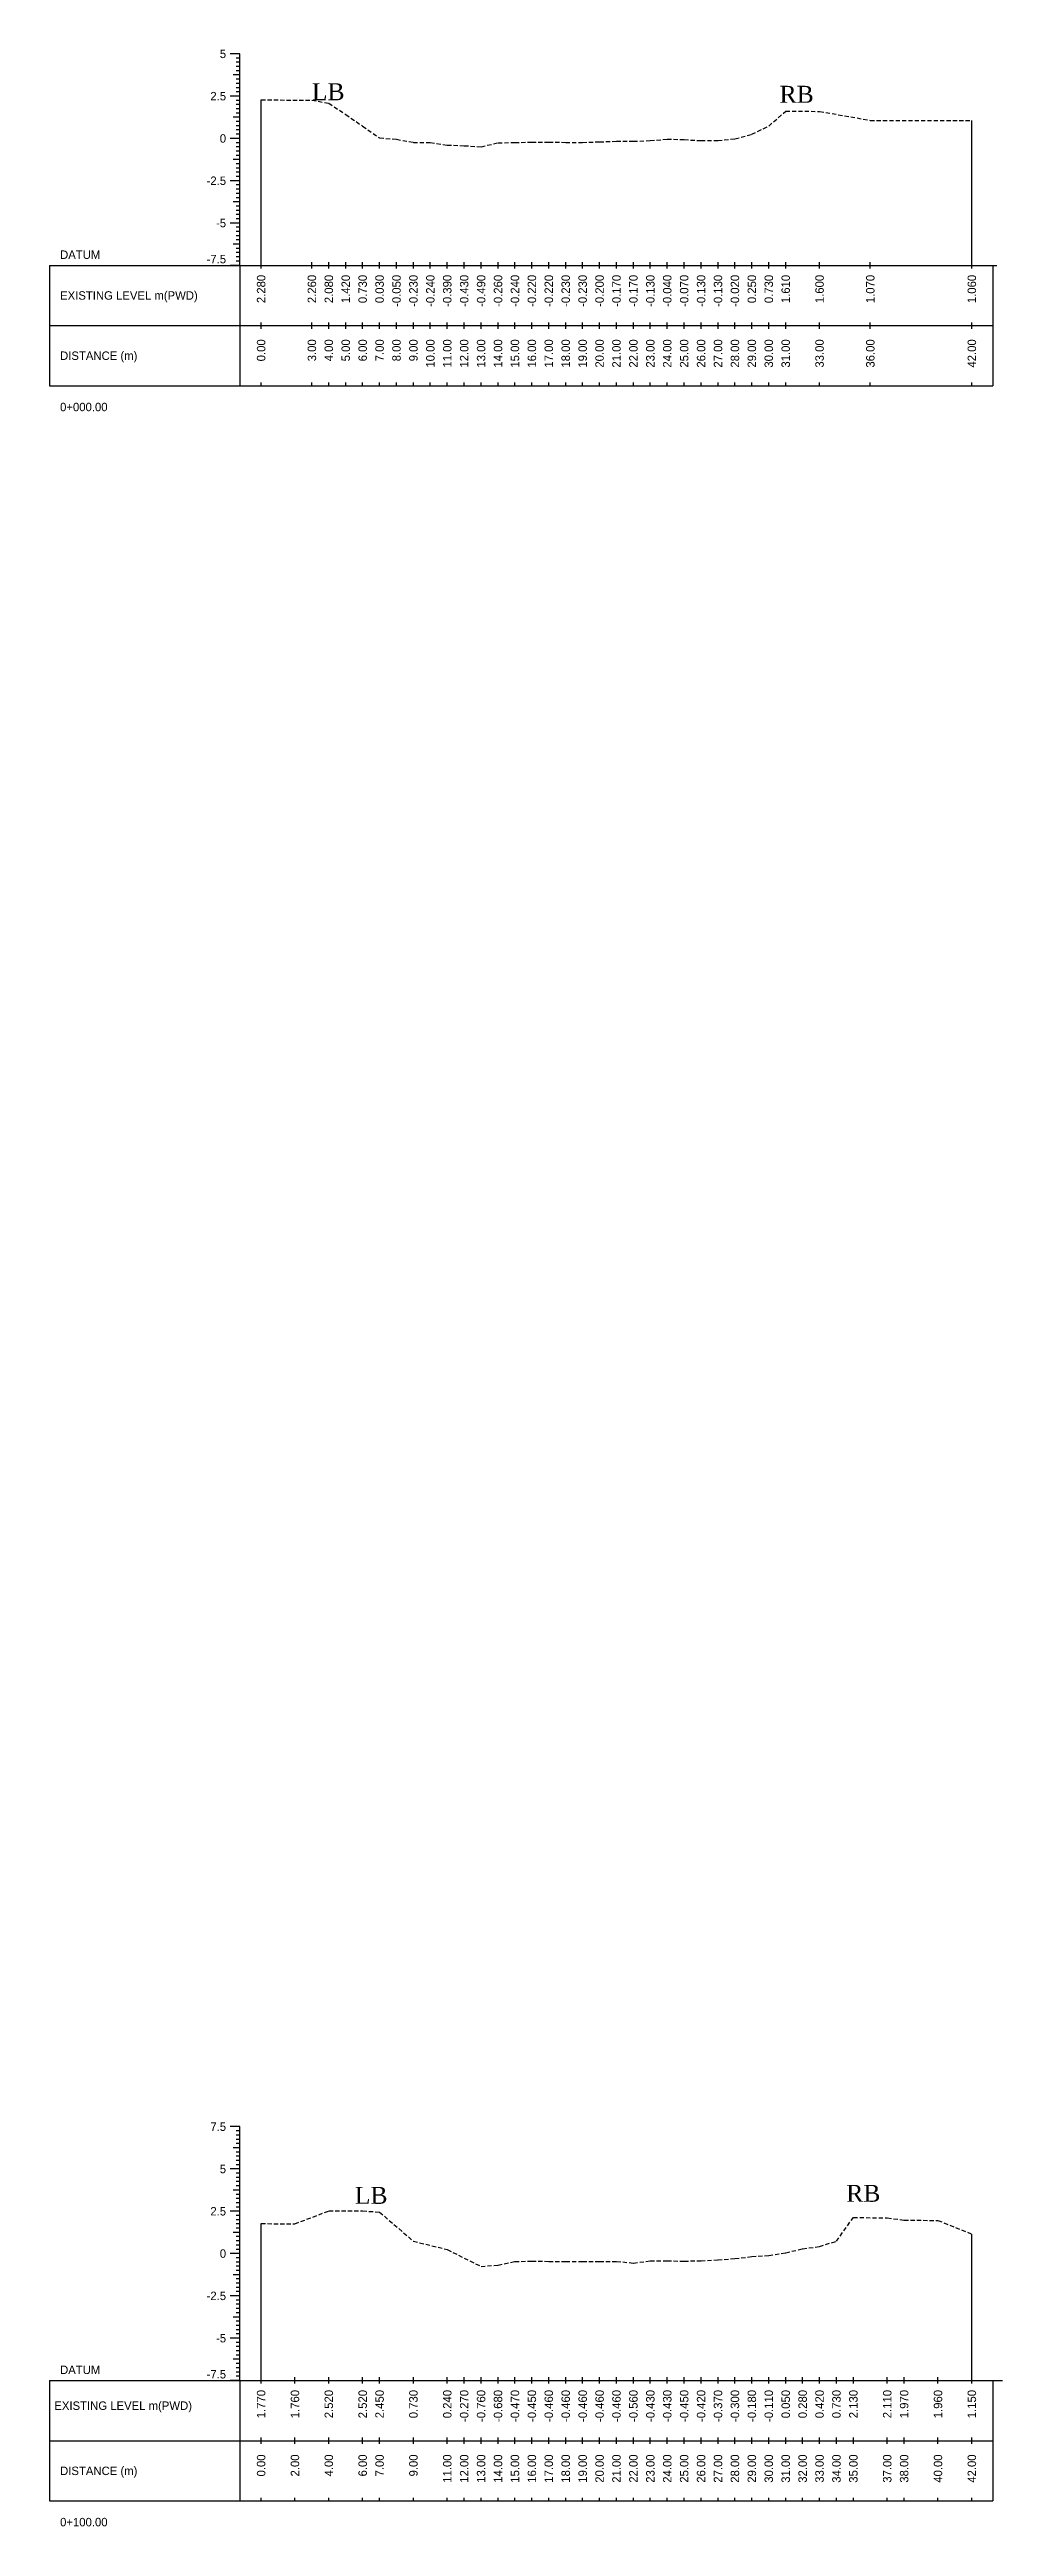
# Model space of a CAD drawing. Header units: inches. Extents: x 4752 to 6808, y -1487 to -426.
# Drawn here: x 4943 to 4999.3, y -1236.8 to -1090.4 of the extents above; entities that cross this region are included whole.
import ezdxf
from ezdxf.enums import TextEntityAlignment as Align

# ---------------------------------------------------------------- set-up
doc = ezdxf.new("R2010")
doc.units = ezdxf.units.IN
doc.header["$MEASUREMENT"] = 0
doc.linetypes.add('HIDDEN', pattern=[0.375, 0.25, -0.125])
doc.layers.add('CS_Drawing', color=7, linetype='Continuous')
doc.layers.add('GL', color=3, linetype='HIDDEN')
doc.styles.add('romans', font='romans.shx')

msp = doc.modelspace()

# ---------------------------------------------------------------- texts
at = {"char_height": 1, "width": 325.847, "attachment_point": 1, "style": 'romans'}
for s, insert in [('{\\fTimes New Roman|b0|i0|c0|p18;LB}', (4958.46, -1092.41)), ('\\pi-1,l1;{\\fTimes New Roman|b0|i0|c0|p18;RB}', (4986.1, -1092.56)), ('{\\fTimes New Roman|b0|i0|c0|p18;LB}', (4961, -1216.73)), ('\\pi-1,l1;{\\fTimes New Roman|b0|i0|c0|p18;RB}', (4990.04, -1216.61))]:
    msp.add_mtext(s, dxfattribs=dict(at, insert=insert))
at = {"layer": 'CS_Drawing'}
for s, p in [('5', (4953.39, -1090.67)), ('2.5', (4953.39, -1093.17)), ('0', (4953.39, -1095.67)), ('-2.5', (4953.39, -1098.17)), ('-5', (4953.39, -1100.67)), ('7.5', (4953.39, -1213.17)), ('5', (4953.39, -1215.67)), ('2.5', (4953.39, -1218.17)), ('0', (4953.39, -1220.67)), ('-2.5', (4953.39, -1223.17)), ('-5', (4953.39, -1225.67))]:
    msp.add_text(s, height=0.5, dxfattribs=at).set_placement(p, align=Align.MIDDLE_RIGHT)
for s, p in [('DATUM', (4943.58, -1102.54)), ('EXISTING LEVEL m(PWD)', (4943.58, -1104.95)), ('DISTANCE (m)', (4943.58, -1108.51)), ('0+000.00', (4943.58, -1111.54)), ('DATUM', (4943.58, -1227.54)), ('EXISTING LEVEL m(PWD)', (4943.24, -1229.66)), ('DISTANCE (m)', (4943.58, -1233.51)), ('0+100.00', (4943.58, -1236.54))]:
    msp.add_text(s, height=0.5, dxfattribs=at).set_placement(p, align=Align.MIDDLE_LEFT)
for p in [(4953.39, -1103.05), (4953.39, -1228.05)]:
    msp.add_text('-7.5', height=0.5, dxfattribs=at).set_placement(p, align=Align.RIGHT)
for s, p in [('2.280', (4955.46, -1103.73)), ('2.260', (4958.46, -1103.73)), ('2.080', (4959.46, -1103.73)), ('1.420', (4960.46, -1103.73)), ('0.730', (4961.46, -1103.73)), ('0.030', (4962.46, -1103.73)), ('-0.050', (4963.46, -1103.73)), ('-0.230', (4964.46, -1103.73)), ('-0.240', (4965.46, -1103.73)), ('-0.390', (4966.46, -1103.73)), ('-0.430', (4967.46, -1103.73)), ('-0.490', (4968.46, -1103.73)), ('-0.260', (4969.46, -1103.73)), ('-0.240', (4970.46, -1103.73)), ('-0.220', (4971.46, -1103.73)), ('-0.220', (4972.46, -1103.73)), ('-0.230', (4973.46, -1103.73)), ('-0.230', (4974.46, -1103.73)), ('-0.200', (4975.46, -1103.73)), ('-0.170', (4976.46, -1103.73)), ('-0.170', (4977.46, -1103.73)), ('-0.130', (4978.46, -1103.73)), ('-0.040', (4979.46, -1103.73)), ('-0.070', (4980.46, -1103.73)), ('-0.130', (4981.46, -1103.73)), ('-0.130', (4982.46, -1103.73)), ('-0.020', (4983.46, -1103.73)), ('0.250', (4984.46, -1103.73)), ('0.730', (4985.46, -1103.73)), ('1.610', (4986.46, -1103.73)), ('1.600', (4988.46, -1103.73)), ('1.070', (4991.46, -1103.73)), ('1.060', (4997.46, -1103.73)), ('0.00', (4955.46, -1107.54)), ('3.00', (4958.46, -1107.54)), ('4.00', (4959.46, -1107.54)), ('5.00', (4960.46, -1107.54)), ('6.00', (4961.46, -1107.54)), ('7.00', (4962.46, -1107.54)), ('8.00', (4963.46, -1107.54)), ('9.00', (4964.46, -1107.54)), ('10.00', (4965.46, -1107.54)), ('11.00', (4966.46, -1107.54)), ('12.00', (4967.46, -1107.54)), ('13.00', (4968.46, -1107.54)), ('14.00', (4969.46, -1107.54)), ('15.00', (4970.46, -1107.54)), ('16.00', (4971.46, -1107.54)), ('17.00', (4972.46, -1107.54)), ('18.00', (4973.46, -1107.54)), ('19.00', (4974.46, -1107.54)), ('20.00', (4975.46, -1107.54)), ('21.00', (4976.46, -1107.54)), ('22.00', (4977.46, -1107.54)), ('23.00', (4978.46, -1107.54)), ('24.00', (4979.46, -1107.54)), ('25.00', (4980.46, -1107.54)), ('26.00', (4981.46, -1107.54)), ('27.00', (4982.46, -1107.54)), ('28.00', (4983.46, -1107.54)), ('29.00', (4984.46, -1107.54)), ('30.00', (4985.46, -1107.54)), ('31.00', (4986.46, -1107.54)), ('33.00', (4988.46, -1107.54)), ('36.00', (4991.46, -1107.54)), ('42.00', (4997.46, -1107.54)), ('1.770', (4955.46, -1228.73)), ('1.760', (4957.46, -1228.73)), ('2.520', (4959.46, -1228.73)), ('2.520', (4961.46, -1228.73)), ('2.450', (4962.46, -1228.73)), ('0.730', (4964.46, -1228.73)), ('0.240', (4966.46, -1228.73)), ('-0.270', (4967.46, -1228.73)), ('-0.760', (4968.46, -1228.73)), ('-0.680', (4969.46, -1228.73)), ('-0.470', (4970.46, -1228.73)), ('-0.450', (4971.46, -1228.73)), ('-0.460', (4972.46, -1228.73)), ('-0.460', (4973.46, -1228.73)), ('-0.460', (4974.46, -1228.73)), ('-0.460', (4975.46, -1228.73)), ('-0.460', (4976.46, -1228.73)), ('-0.560', (4977.46, -1228.73)), ('-0.430', (4978.46, -1228.73)), ('-0.430', (4979.46, -1228.73)), ('-0.450', (4980.46, -1228.73)), ('-0.420', (4981.46, -1228.73)), ('-0.370', (4982.46, -1228.73)), ('-0.300', (4983.46, -1228.73)), ('-0.180', (4984.46, -1228.73)), ('-0.110', (4985.46, -1228.73)), ('0.050', (4986.46, -1228.73)), ('0.280', (4987.46, -1228.73)), ('0.420', (4988.46, -1228.73)), ('0.730', (4989.46, -1228.73)), ('2.130', (4990.46, -1228.73)), ('2.110', (4992.46, -1228.73)), ('1.970', (4993.46, -1228.73)), ('1.960', (4995.46, -1228.73)), ('1.150', (4997.46, -1228.73)), ('0.00', (4955.46, -1232.54)), ('2.00', (4957.46, -1232.54)), ('4.00', (4959.46, -1232.54)), ('6.00', (4961.46, -1232.54)), ('7.00', (4962.46, -1232.54)), ('9.00', (4964.46, -1232.54)), ('11.00', (4966.46, -1232.54)), ('12.00', (4967.46, -1232.54)), ('13.00', (4968.46, -1232.54)), ('14.00', (4969.46, -1232.54)), ('15.00', (4970.46, -1232.54)), ('16.00', (4971.46, -1232.54)), ('17.00', (4972.46, -1232.54)), ('18.00', (4973.46, -1232.54)), ('19.00', (4974.46, -1232.54)), ('20.00', (4975.46, -1232.54)), ('21.00', (4976.46, -1232.54)), ('22.00', (4977.46, -1232.54)), ('23.00', (4978.46, -1232.54)), ('24.00', (4979.46, -1232.54)), ('25.00', (4980.46, -1232.54)), ('26.00', (4981.46, -1232.54)), ('27.00', (4982.46, -1232.54)), ('28.00', (4983.46, -1232.54)), ('29.00', (4984.46, -1232.54)), ('30.00', (4985.46, -1232.54)), ('31.00', (4986.46, -1232.54)), ('32.00', (4987.46, -1232.54)), ('33.00', (4988.46, -1232.54)), ('34.00', (4989.46, -1232.54)), ('35.00', (4990.46, -1232.54)), ('37.00', (4992.46, -1232.54)), ('38.00', (4993.46, -1232.54)), ('40.00', (4995.46, -1232.54)), ('42.00', (4997.46, -1232.54))]:
    msp.add_text(s, height=0.5, rotation=90, dxfattribs=at).set_placement(p, align=Align.MIDDLE_RIGHT)

# ---------------------------------------------------------------- linework, layer by layer
at = {"layer": 'CS_Drawing'}
for p, q in [((4954.21, -1090.67), (4953.64, -1090.67)), ((4954.21, -1090.67), (4953.81, -1090.67)), ((4954.21, -1091.92), (4953.81, -1091.92)), ((4954.21, -1090.67), (4953.98, -1090.67)), ((4954.21, -1090.92), (4953.98, -1090.92)), ((4954.21, -1091.17), (4953.98, -1091.17)), ((4954.21, -1091.42), (4953.98, -1091.42)), ((4954.21, -1091.67), (4953.98, -1091.67)), ((4954.21, -1091.92), (4953.98, -1091.92)), ((4954.21, -1103.17), (4954.21, -1090.67)), ((4954.21, -1093.17), (4953.64, -1093.17)), ((4954.21, -1093.17), (4953.81, -1093.17)), ((4954.21, -1092.17), (4953.98, -1092.17)), ((4954.21, -1092.42), (4953.98, -1092.42)), ((4954.21, -1092.67), (4953.98, -1092.67)), ((4954.21, -1092.92), (4953.98, -1092.92)), ((4954.21, -1093.17), (4953.98, -1093.17)), ((4954.21, -1093.42), (4953.98, -1093.42)), ((4955.46, -1103.17), (4955.46, -1093.39)), ((4954.21, -1094.42), (4953.81, -1094.42)), ((4954.21, -1093.67), (4953.98, -1093.67)), ((4954.21, -1093.92), (4953.98, -1093.92)), ((4954.21, -1094.17), (4953.98, -1094.17)), ((4954.21, -1094.42), (4953.98, -1094.42)), ((4954.21, -1094.67), (4953.98, -1094.67)), ((4954.21, -1094.92), (4953.98, -1094.92)), ((4997.46, -1103.17), (4997.46, -1094.61)), ((4954.21, -1095.67), (4953.64, -1095.67)), ((4954.21, -1095.67), (4953.81, -1095.67)), ((4954.21, -1095.17), (4953.98, -1095.17)), ((4954.21, -1095.42), (4953.98, -1095.42)), ((4954.21, -1095.67), (4953.98, -1095.67)), ((4954.21, -1095.92), (4953.98, -1095.92)), ((4954.21, -1096.17), (4953.98, -1096.17)), ((4954.21, -1096.92), (4953.81, -1096.92)), ((4954.21, -1096.42), (4953.98, -1096.42)), ((4954.21, -1096.67), (4953.98, -1096.67)), ((4954.21, -1096.92), (4953.98, -1096.92)), ((4954.21, -1097.17), (4953.98, -1097.17)), ((4954.21, -1097.42), (4953.98, -1097.42)), ((4954.21, -1097.67), (4953.98, -1097.67)), ((4954.21, -1098.17), (4953.64, -1098.17)), ((4954.21, -1098.17), (4953.81, -1098.17)), ((4954.21, -1097.92), (4953.98, -1097.92)), ((4954.21, -1098.17), (4953.98, -1098.17)), ((4954.21, -1098.42), (4953.98, -1098.42)), ((4954.21, -1098.67), (4953.98, -1098.67)), ((4954.21, -1098.92), (4953.98, -1098.92)), ((4954.21, -1099.17), (4953.98, -1099.17)), ((4954.21, -1100.67), (4953.64, -1100.67)), ((4954.21, -1099.42), (4953.81, -1099.42)), ((4954.21, -1100.67), (4953.81, -1100.67)), ((4954.21, -1099.42), (4953.98, -1099.42)), ((4954.21, -1099.67), (4953.98, -1099.67)), ((4954.21, -1099.92), (4953.98, -1099.92)), ((4954.21, -1100.17), (4953.98, -1100.17)), ((4954.21, -1100.42), (4953.98, -1100.42)), ((4954.21, -1100.67), (4953.98, -1100.67)), ((4954.21, -1101.92), (4953.81, -1101.92)), ((4954.21, -1100.92), (4953.98, -1100.92)), ((4954.21, -1101.17), (4953.98, -1101.17)), ((4954.21, -1101.42), (4953.98, -1101.42)), ((4954.21, -1101.67), (4953.98, -1101.67)), ((4954.21, -1101.92), (4953.98, -1101.92)), ((4954.21, -1102.17), (4953.98, -1102.17)), ((4942.96, -1103.17), (4954.21, -1103.17)), ((4942.96, -1103.17), (4942.96, -1110.29)), ((4954.21, -1103.17), (4953.64, -1103.17)), ((4954.21, -1103.17), (4953.81, -1103.17)), ((4954.21, -1102.42), (4953.98, -1102.42)), ((4954.21, -1102.67), (4953.98, -1102.67)), ((4954.21, -1102.92), (4953.98, -1102.92)), ((4954.21, -1103.17), (4953.98, -1103.17)), ((4954.21, -1103.17), (4998.71, -1103.17)), ((4954.21, -1103.17), (4954.21, -1110.29)), ((4955.46, -1103.35), (4955.46, -1102.98)), ((4958.46, -1103.35), (4958.46, -1102.98)), ((4959.46, -1103.35), (4959.46, -1102.98)), ((4960.46, -1103.35), (4960.46, -1102.98)), ((4961.46, -1103.35), (4961.46, -1102.98)), ((4962.46, -1103.35), (4962.46, -1102.98)), ((4963.46, -1103.35), (4963.46, -1102.98)), ((4964.46, -1103.35), (4964.46, -1102.98)), ((4965.46, -1103.35), (4965.46, -1102.98)), ((4966.46, -1103.35), (4966.46, -1102.98)), ((4967.46, -1103.35), (4967.46, -1102.98)), ((4968.46, -1103.35), (4968.46, -1102.98)), ((4969.46, -1103.35), (4969.46, -1102.98)), ((4970.46, -1103.35), (4970.46, -1102.98)), ((4971.46, -1103.35), (4971.46, -1102.98)), ((4972.46, -1103.35), (4972.46, -1102.98)), ((4973.46, -1103.35), (4973.46, -1102.98)), ((4974.46, -1103.35), (4974.46, -1102.98)), ((4975.46, -1103.35), (4975.46, -1102.98)), ((4976.46, -1103.35), (4976.46, -1102.98)), ((4977.46, -1103.35), (4977.46, -1102.98)), ((4978.46, -1103.35), (4978.46, -1102.98)), ((4979.46, -1103.35), (4979.46, -1102.98)), ((4980.46, -1103.35), (4980.46, -1102.98)), ((4981.46, -1103.35), (4981.46, -1102.98)), ((4982.46, -1103.35), (4982.46, -1102.98)), ((4983.46, -1103.35), (4983.46, -1102.98)), ((4984.46, -1103.35), (4984.46, -1102.98)), ((4985.46, -1103.35), (4985.46, -1102.98)), ((4986.46, -1103.35), (4986.46, -1102.98)), ((4988.46, -1103.35), (4988.46, -1102.98)), ((4991.46, -1103.35), (4991.46, -1102.98)), ((4997.46, -1103.35), (4997.46, -1102.98)), ((4998.71, -1103.17), (4998.93, -1103.17)), ((4998.71, -1103.17), (4998.71, -1110.29)), ((4955.46, -1106.92), (4955.46, -1106.54)), ((4958.46, -1106.92), (4958.46, -1106.54)), ((4959.46, -1106.92), (4959.46, -1106.54)), ((4960.46, -1106.92), (4960.46, -1106.54)), ((4961.46, -1106.92), (4961.46, -1106.54)), ((4962.46, -1106.92), (4962.46, -1106.54)), ((4963.46, -1106.92), (4963.46, -1106.54)), ((4964.46, -1106.92), (4964.46, -1106.54)), ((4965.46, -1106.92), (4965.46, -1106.54)), ((4966.46, -1106.92), (4966.46, -1106.54)), ((4967.46, -1106.92), (4967.46, -1106.54)), ((4968.46, -1106.92), (4968.46, -1106.54)), ((4969.46, -1106.92), (4969.46, -1106.54)), ((4970.46, -1106.92), (4970.46, -1106.54)), ((4971.46, -1106.92), (4971.46, -1106.54)), ((4972.46, -1106.92), (4972.46, -1106.54)), ((4973.46, -1106.92), (4973.46, -1106.54)), ((4974.46, -1106.92), (4974.46, -1106.54)), ((4975.46, -1106.92), (4975.46, -1106.54)), ((4976.46, -1106.92), (4976.46, -1106.54)), ((4977.46, -1106.92), (4977.46, -1106.54)), ((4978.46, -1106.92), (4978.46, -1106.54)), ((4979.46, -1106.92), (4979.46, -1106.54)), ((4980.46, -1106.92), (4980.46, -1106.54)), ((4981.46, -1106.92), (4981.46, -1106.54)), ((4982.46, -1106.92), (4982.46, -1106.54)), ((4983.46, -1106.92), (4983.46, -1106.54)), ((4984.46, -1106.92), (4984.46, -1106.54)), ((4985.46, -1106.92), (4985.46, -1106.54)), ((4986.46, -1106.92), (4986.46, -1106.54)), ((4988.46, -1106.92), (4988.46, -1106.54)), ((4991.46, -1106.92), (4991.46, -1106.54)), ((4997.46, -1106.92), (4997.46, -1106.54)), ((4942.96, -1106.73), (4954.21, -1106.73)), ((4954.21, -1106.73), (4998.71, -1106.73)), ((4954.21, -1106.73), (4998.71, -1106.73)), ((4942.96, -1110.29), (4954.21, -1110.29)), ((4954.21, -1110.29), (4998.71, -1110.29)), ((4955.46, -1110.29), (4955.46, -1110.1)), ((4958.46, -1110.29), (4958.46, -1110.1)), ((4959.46, -1110.29), (4959.46, -1110.1)), ((4960.46, -1110.29), (4960.46, -1110.1)), ((4961.46, -1110.29), (4961.46, -1110.1)), ((4962.46, -1110.29), (4962.46, -1110.1)), ((4963.46, -1110.29), (4963.46, -1110.1)), ((4964.46, -1110.29), (4964.46, -1110.1)), ((4965.46, -1110.29), (4965.46, -1110.1)), ((4966.46, -1110.29), (4966.46, -1110.1)), ((4967.46, -1110.29), (4967.46, -1110.1)), ((4968.46, -1110.29), (4968.46, -1110.1)), ((4969.46, -1110.29), (4969.46, -1110.1)), ((4970.46, -1110.29), (4970.46, -1110.1)), ((4971.46, -1110.29), (4971.46, -1110.1)), ((4972.46, -1110.29), (4972.46, -1110.1)), ((4973.46, -1110.29), (4973.46, -1110.1)), ((4974.46, -1110.29), (4974.46, -1110.1)), ((4975.46, -1110.29), (4975.46, -1110.1)), ((4976.46, -1110.29), (4976.46, -1110.1)), ((4977.46, -1110.29), (4977.46, -1110.1)), ((4978.46, -1110.29), (4978.46, -1110.1)), ((4979.46, -1110.29), (4979.46, -1110.1)), ((4980.46, -1110.29), (4980.46, -1110.1)), ((4981.46, -1110.29), (4981.46, -1110.1)), ((4982.46, -1110.29), (4982.46, -1110.1)), ((4983.46, -1110.29), (4983.46, -1110.1)), ((4984.46, -1110.29), (4984.46, -1110.1)), ((4985.46, -1110.29), (4985.46, -1110.1)), ((4986.46, -1110.29), (4986.46, -1110.1)), ((4988.46, -1110.29), (4988.46, -1110.1)), ((4991.46, -1110.29), (4991.46, -1110.1)), ((4997.46, -1110.29), (4997.46, -1110.1)), ((4954.21, -1213.17), (4953.64, -1213.17)), ((4954.21, -1213.17), (4953.81, -1213.17)), ((4954.21, -1213.17), (4953.98, -1213.17)), ((4954.21, -1213.42), (4953.98, -1213.42)), ((4954.21, -1228.17), (4954.21, -1213.17)), ((4954.21, -1214.42), (4953.81, -1214.42)), ((4954.21, -1213.67), (4953.98, -1213.67)), ((4954.21, -1213.92), (4953.98, -1213.92)), ((4954.21, -1214.17), (4953.98, -1214.17)), ((4954.21, -1214.42), (4953.98, -1214.42)), ((4954.21, -1214.67), (4953.98, -1214.67)), ((4954.21, -1214.92), (4953.98, -1214.92)), ((4954.21, -1215.67), (4953.64, -1215.67)), ((4954.21, -1215.67), (4953.81, -1215.67)), ((4954.21, -1215.17), (4953.98, -1215.17)), ((4954.21, -1215.42), (4953.98, -1215.42)), ((4954.21, -1215.67), (4953.98, -1215.67)), ((4954.21, -1215.92), (4953.98, -1215.92)), ((4954.21, -1216.17), (4953.98, -1216.17)), ((4954.21, -1216.42), (4953.98, -1216.42)), ((4954.21, -1216.92), (4953.81, -1216.92)), ((4954.21, -1216.67), (4953.98, -1216.67)), ((4954.21, -1216.92), (4953.98, -1216.92)), ((4954.21, -1217.17), (4953.98, -1217.17)), ((4954.21, -1217.42), (4953.98, -1217.42)), ((4954.21, -1217.67), (4953.98, -1217.67)), ((4954.21, -1218.17), (4953.64, -1218.17)), ((4954.21, -1218.17), (4953.81, -1218.17)), ((4954.21, -1217.92), (4953.98, -1217.92)), ((4954.21, -1218.17), (4953.98, -1218.17)), ((4954.21, -1218.42), (4953.98, -1218.42)), ((4954.21, -1218.67), (4953.98, -1218.67)), ((4954.21, -1218.92), (4953.98, -1218.92)), ((4954.21, -1219.17), (4953.98, -1219.17)), ((4955.46, -1228.17), (4955.46, -1218.9)), ((4954.21, -1220.67), (4953.64, -1220.67)), ((4954.21, -1219.42), (4953.81, -1219.42)), ((4954.21, -1220.67), (4953.81, -1220.67)), ((4954.21, -1219.42), (4953.98, -1219.42)), ((4954.21, -1219.67), (4953.98, -1219.67)), ((4954.21, -1219.92), (4953.98, -1219.92)), ((4954.21, -1220.17), (4953.98, -1220.17)), ((4954.21, -1220.42), (4953.98, -1220.42)), ((4954.21, -1220.67), (4953.98, -1220.67)), ((4997.46, -1228.17), (4997.46, -1219.52)), ((4954.21, -1221.92), (4953.81, -1221.92)), ((4954.21, -1220.92), (4953.98, -1220.92)), ((4954.21, -1221.17), (4953.98, -1221.17)), ((4954.21, -1221.42), (4953.98, -1221.42)), ((4954.21, -1221.67), (4953.98, -1221.67)), ((4954.21, -1221.92), (4953.98, -1221.92)), ((4954.21, -1222.17), (4953.98, -1222.17)), ((4954.21, -1223.17), (4953.64, -1223.17)), ((4954.21, -1223.17), (4953.81, -1223.17)), ((4954.21, -1222.42), (4953.98, -1222.42)), ((4954.21, -1222.67), (4953.98, -1222.67)), ((4954.21, -1222.92), (4953.98, -1222.92)), ((4954.21, -1223.17), (4953.98, -1223.17)), ((4954.21, -1223.42), (4953.98, -1223.42)), ((4954.21, -1223.67), (4953.98, -1223.67)), ((4954.21, -1224.42), (4953.81, -1224.42)), ((4954.21, -1223.92), (4953.98, -1223.92)), ((4954.21, -1224.17), (4953.98, -1224.17)), ((4954.21, -1224.42), (4953.98, -1224.42)), ((4954.21, -1224.67), (4953.98, -1224.67)), ((4954.21, -1224.92), (4953.98, -1224.92)), ((4954.21, -1225.17), (4953.98, -1225.17)), ((4954.21, -1225.67), (4953.64, -1225.67)), ((4954.21, -1225.67), (4953.81, -1225.67)), ((4954.21, -1225.42), (4953.98, -1225.42)), ((4954.21, -1225.67), (4953.98, -1225.67)), ((4954.21, -1225.92), (4953.98, -1225.92)), ((4954.21, -1226.17), (4953.98, -1226.17)), ((4954.21, -1226.42), (4953.98, -1226.42)), ((4954.21, -1226.67), (4953.98, -1226.67)), ((4954.21, -1226.92), (4953.81, -1226.92)), ((4954.21, -1226.92), (4953.98, -1226.92)), ((4954.21, -1227.17), (4953.98, -1227.17)), ((4954.21, -1227.42), (4953.98, -1227.42)), ((4954.21, -1227.67), (4953.98, -1227.67)), ((4954.21, -1227.92), (4953.98, -1227.92)), ((4955.46, -1228.35), (4955.46, -1227.98)), ((4957.46, -1228.35), (4957.46, -1227.98)), ((4959.46, -1228.35), (4959.46, -1227.98)), ((4961.46, -1228.35), (4961.46, -1227.98)), ((4962.46, -1228.35), (4962.46, -1227.98)), ((4964.46, -1228.35), (4964.46, -1227.98)), ((4966.46, -1228.35), (4966.46, -1227.98)), ((4967.46, -1228.35), (4967.46, -1227.98)), ((4968.46, -1228.35), (4968.46, -1227.98)), ((4969.46, -1228.35), (4969.46, -1227.98)), ((4970.46, -1228.35), (4970.46, -1227.98)), ((4971.46, -1228.35), (4971.46, -1227.98)), ((4972.46, -1228.35), (4972.46, -1227.98)), ((4973.46, -1228.35), (4973.46, -1227.98)), ((4974.46, -1228.35), (4974.46, -1227.98)), ((4975.46, -1228.35), (4975.46, -1227.98)), ((4976.46, -1228.35), (4976.46, -1227.98)), ((4977.46, -1228.35), (4977.46, -1227.98)), ((4978.46, -1228.35), (4978.46, -1227.98)), ((4979.46, -1228.35), (4979.46, -1227.98)), ((4980.46, -1228.35), (4980.46, -1227.98)), ((4981.46, -1228.35), (4981.46, -1227.98)), ((4982.46, -1228.35), (4982.46, -1227.98)), ((4983.46, -1228.35), (4983.46, -1227.98)), ((4984.46, -1228.35), (4984.46, -1227.98)), ((4985.46, -1228.35), (4985.46, -1227.98)), ((4986.46, -1228.35), (4986.46, -1227.98)), ((4987.46, -1228.35), (4987.46, -1227.98)), ((4988.46, -1228.35), (4988.46, -1227.98)), ((4989.46, -1228.35), (4989.46, -1227.98)), ((4990.46, -1228.35), (4990.46, -1227.98)), ((4992.46, -1228.35), (4992.46, -1227.98)), ((4993.46, -1228.35), (4993.46, -1227.98)), ((4995.46, -1228.35), (4995.46, -1227.98)), ((4997.46, -1228.35), (4997.46, -1227.98)), ((4942.96, -1228.17), (4954.21, -1228.17)), ((4942.96, -1228.17), (4942.96, -1235.29)), ((4954.21, -1228.17), (4953.64, -1228.17)), ((4954.21, -1228.17), (4953.81, -1228.17)), ((4954.21, -1228.17), (4953.98, -1228.17)), ((4954.21, -1228.17), (4998.71, -1228.17)), ((4954.21, -1228.17), (4954.21, -1235.29)), ((4998.71, -1228.17), (4999.27, -1228.17)), ((4998.71, -1228.17), (4999.1, -1228.17)), ((4998.71, -1228.17), (4998.93, -1228.17)), ((4998.71, -1228.17), (4998.71, -1235.29)), ((4942.96, -1231.73), (4954.21, -1231.73)), ((4954.21, -1231.73), (4998.71, -1231.73)), ((4954.21, -1231.73), (4998.71, -1231.73)), ((4955.46, -1231.92), (4955.46, -1231.54)), ((4957.46, -1231.92), (4957.46, -1231.54)), ((4959.46, -1231.92), (4959.46, -1231.54)), ((4961.46, -1231.92), (4961.46, -1231.54)), ((4962.46, -1231.92), (4962.46, -1231.54)), ((4964.46, -1231.92), (4964.46, -1231.54)), ((4966.46, -1231.92), (4966.46, -1231.54)), ((4967.46, -1231.92), (4967.46, -1231.54)), ((4968.46, -1231.92), (4968.46, -1231.54)), ((4969.46, -1231.92), (4969.46, -1231.54)), ((4970.46, -1231.92), (4970.46, -1231.54)), ((4971.46, -1231.92), (4971.46, -1231.54)), ((4972.46, -1231.92), (4972.46, -1231.54)), ((4973.46, -1231.92), (4973.46, -1231.54)), ((4974.46, -1231.92), (4974.46, -1231.54)), ((4975.46, -1231.92), (4975.46, -1231.54)), ((4976.46, -1231.92), (4976.46, -1231.54)), ((4977.46, -1231.92), (4977.46, -1231.54)), ((4978.46, -1231.92), (4978.46, -1231.54)), ((4979.46, -1231.92), (4979.46, -1231.54)), ((4980.46, -1231.92), (4980.46, -1231.54)), ((4981.46, -1231.92), (4981.46, -1231.54)), ((4982.46, -1231.92), (4982.46, -1231.54)), ((4983.46, -1231.92), (4983.46, -1231.54)), ((4984.46, -1231.92), (4984.46, -1231.54)), ((4985.46, -1231.92), (4985.46, -1231.54)), ((4986.46, -1231.92), (4986.46, -1231.54)), ((4987.46, -1231.92), (4987.46, -1231.54)), ((4988.46, -1231.92), (4988.46, -1231.54)), ((4989.46, -1231.92), (4989.46, -1231.54)), ((4990.46, -1231.92), (4990.46, -1231.54)), ((4992.46, -1231.92), (4992.46, -1231.54)), ((4993.46, -1231.92), (4993.46, -1231.54)), ((4995.46, -1231.92), (4995.46, -1231.54)), ((4997.46, -1231.92), (4997.46, -1231.54)), ((4942.96, -1235.29), (4954.21, -1235.29)), ((4954.21, -1235.29), (4998.71, -1235.29)), ((4955.46, -1235.29), (4955.46, -1235.1)), ((4957.46, -1235.29), (4957.46, -1235.1)), ((4959.46, -1235.29), (4959.46, -1235.1)), ((4961.46, -1235.29), (4961.46, -1235.1)), ((4962.46, -1235.29), (4962.46, -1235.1)), ((4964.46, -1235.29), (4964.46, -1235.1)), ((4966.46, -1235.29), (4966.46, -1235.1)), ((4967.46, -1235.29), (4967.46, -1235.1)), ((4968.46, -1235.29), (4968.46, -1235.1)), ((4969.46, -1235.29), (4969.46, -1235.1)), ((4970.46, -1235.29), (4970.46, -1235.1)), ((4971.46, -1235.29), (4971.46, -1235.1)), ((4972.46, -1235.29), (4972.46, -1235.1)), ((4973.46, -1235.29), (4973.46, -1235.1)), ((4974.46, -1235.29), (4974.46, -1235.1)), ((4975.46, -1235.29), (4975.46, -1235.1)), ((4976.46, -1235.29), (4976.46, -1235.1)), ((4977.46, -1235.29), (4977.46, -1235.1)), ((4978.46, -1235.29), (4978.46, -1235.1)), ((4979.46, -1235.29), (4979.46, -1235.1)), ((4980.46, -1235.29), (4980.46, -1235.1)), ((4981.46, -1235.29), (4981.46, -1235.1)), ((4982.46, -1235.29), (4982.46, -1235.1)), ((4983.46, -1235.29), (4983.46, -1235.1)), ((4984.46, -1235.29), (4984.46, -1235.1)), ((4985.46, -1235.29), (4985.46, -1235.1)), ((4986.46, -1235.29), (4986.46, -1235.1)), ((4987.46, -1235.29), (4987.46, -1235.1)), ((4988.46, -1235.29), (4988.46, -1235.1)), ((4989.46, -1235.29), (4989.46, -1235.1)), ((4990.46, -1235.29), (4990.46, -1235.1)), ((4992.46, -1235.29), (4992.46, -1235.1)), ((4993.46, -1235.29), (4993.46, -1235.1)), ((4995.46, -1235.29), (4995.46, -1235.1)), ((4997.46, -1235.29), (4997.46, -1235.1))]:
    msp.add_line(p, q, dxfattribs=at)
at = {"layer": 'GL'}
for points in [[(4955.46, -1093.39), (4958.46, -1093.41), (4959.46, -1093.59), (4960.46, -1094.25), (4961.46, -1094.94), (4962.46, -1095.64), (4963.46, -1095.72), (4964.46, -1095.9), (4965.46, -1095.91), (4966.46, -1096.06), (4967.46, -1096.1), (4968.46, -1096.16), (4969.46, -1095.93), (4970.46, -1095.91), (4971.46, -1095.89), (4972.46, -1095.89), (4973.46, -1095.9), (4974.46, -1095.9), (4975.46, -1095.87), (4976.46, -1095.84), (4977.46, -1095.84), (4978.46, -1095.8), (4979.46, -1095.71), (4980.46, -1095.74), (4981.46, -1095.8), (4982.46, -1095.8), (4983.46, -1095.69), (4984.46, -1095.42), (4985.46, -1094.94), (4986.46, -1094.06), (4988.46, -1094.07), (4991.46, -1094.6), (4997.46, -1094.61)], [(4955.46, -1218.9), (4957.46, -1218.91), (4959.46, -1218.15), (4961.46, -1218.15), (4962.46, -1218.22), (4964.46, -1219.94), (4966.46, -1220.43), (4967.46, -1220.94), (4968.46, -1221.43), (4969.46, -1221.35), (4970.46, -1221.14), (4971.46, -1221.12), (4972.46, -1221.13), (4973.46, -1221.13), (4974.46, -1221.13), (4975.46, -1221.13), (4976.46, -1221.13), (4977.46, -1221.23), (4978.46, -1221.1), (4979.46, -1221.1), (4980.46, -1221.12), (4981.46, -1221.09), (4982.46, -1221.04), (4983.46, -1220.97), (4984.46, -1220.85), (4985.46, -1220.78), (4986.46, -1220.62), (4987.46, -1220.39), (4988.46, -1220.25), (4989.46, -1219.94), (4990.46, -1218.54), (4992.46, -1218.56), (4993.46, -1218.7), (4995.46, -1218.71), (4997.46, -1219.52)]]:
    msp.add_lwpolyline(points, dxfattribs=at)

msp.set_redraw_order([(e.dxf.handle, doc.entitydb.next_handle()) for e in msp.query("TEXT MTEXT ATTDEF DIMENSION ARC_DIMENSION")])  # texts and dimensions are drawn at this point

doc.saveas('drawing.dxf')
